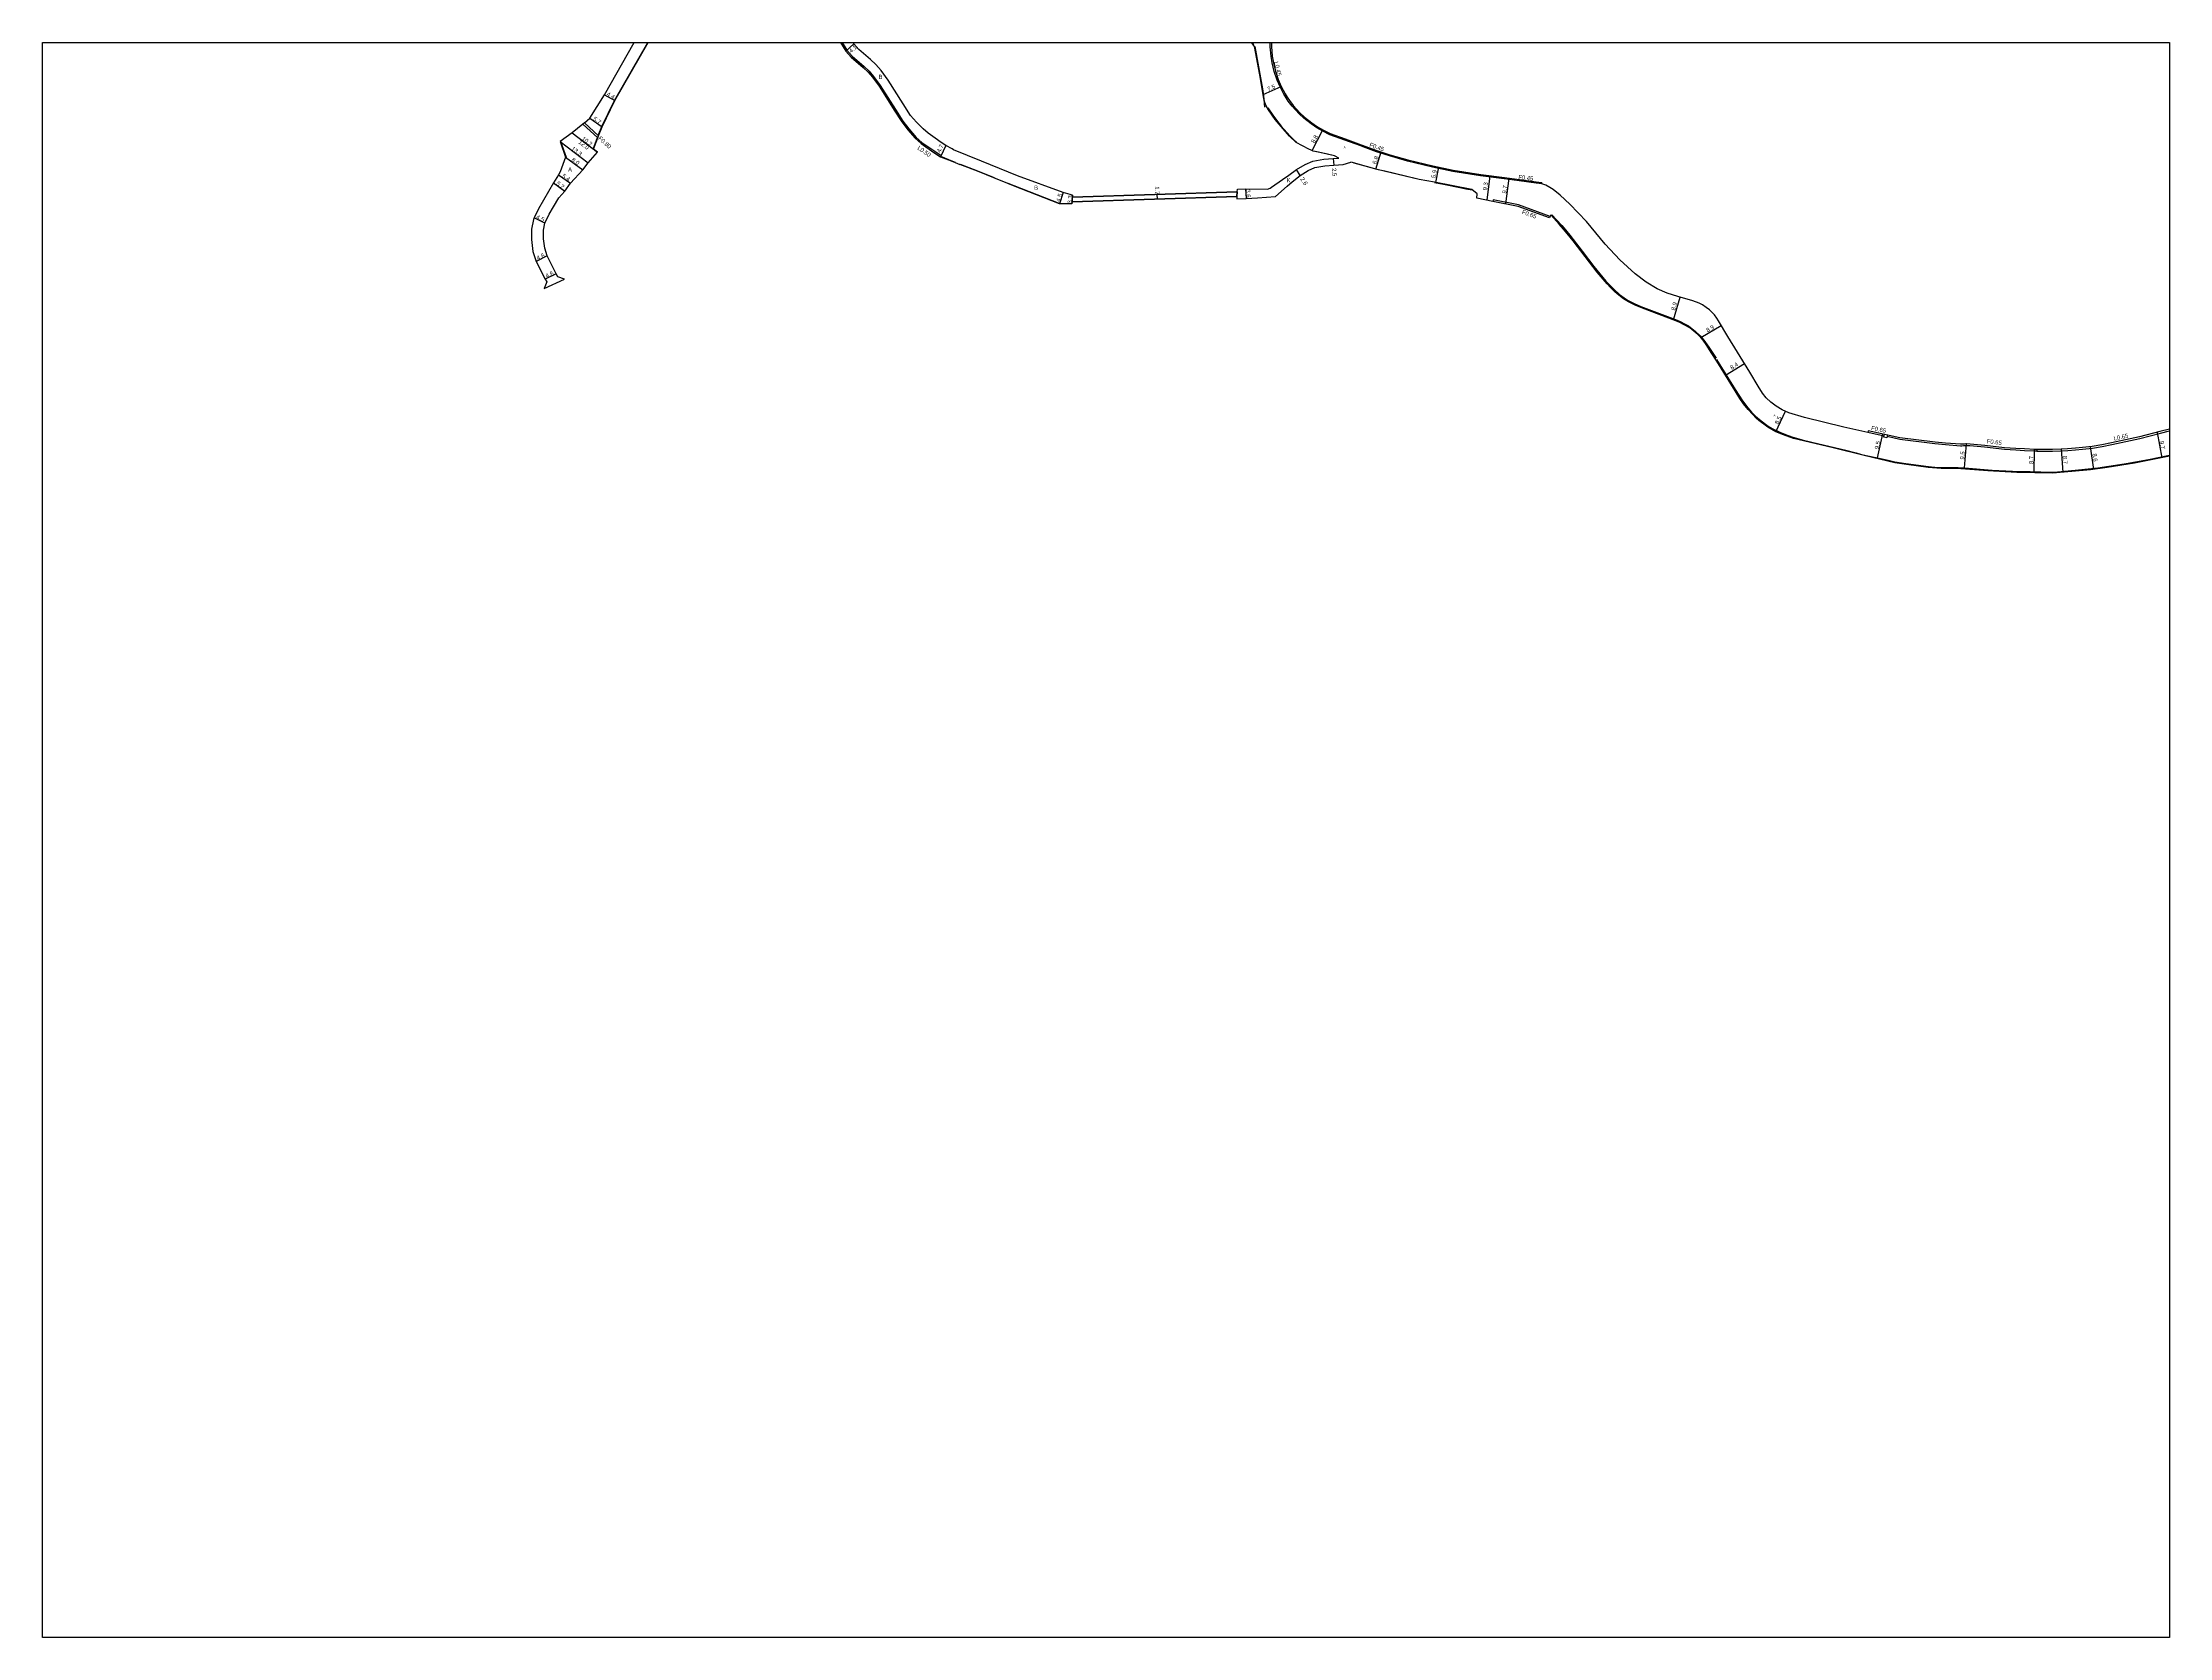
# Model space of a CAD drawing. Header units: metres. Extents: x -24000 to -21600, y -108000 to -105000.
# Drawn here: x -23200 to -22400, y -106800 to -106200 of the extents above; entities that cross this region are included whole.
import ezdxf

# ---------------------------------------------------------------- set-up
doc = ezdxf.new("R2010")
doc.units = ezdxf.units.M
doc.header["$LTSCALE"] = 2.5
for name, color, linetype in [('側溝・桝', 7, 'Continuous'), ('図郭', 7, 'Continuous'), ('幅員', 7, 'Continuous'), ('歩道・分離帯・安全施設', 7, 'Continuous'), ('舗装', 7, 'Continuous'), ('道路', 7, 'Continuous')]:
    doc.layers.add(name, color=color, linetype=linetype)
doc.styles.get("Standard").update_dxf_attribs({"font": ''})
doc.styles.add('YOKO_DECO', font='')
doc.styles.get('Standard').set_extended_font_data('@MS PGothic')
doc.styles.get('YOKO_DECO').set_extended_font_data('MS PGothic')

msp = doc.modelspace()

# ---------------------------------------------------------------- linework, layer by layer
at = {"layer": '側溝・桝'}
for points in [[(-22899.24, -106200), (-22897.49, -106202.9), (-22895.44, -106205.19), (-22890.99, -106209.04), (-22889.12, -106210.74), (-22887.39, -106212.75), (-22884.96, -106216.15), (-22879.21, -106225.14), (-22876.41, -106229.54), (-22874.19, -106232.48), (-22871.45, -106235.67), (-22869.26, -106237.58), (-22864.44, -106240.93), (-22862.06, -106242.48), (-22862.28, -106242.94)], [(-22732.58, -106220.21), (-22733.05, -106219.48), (-22734.53, -106216.68), (-22735.67, -106214.13), (-22736.75, -106210.91), (-22737.51, -106207.7), (-22737.93, -106205.17), (-22738.21, -106201.57), (-22738.19, -106200)], [(-22703.26, -106239.21), (-22704.17, -106238.88), (-22710.21, -106236.68), (-22715.85, -106234.67), (-22718.42, -106233.4), (-22720.64, -106232.13), (-22722.85, -106230.64), (-22725.64, -106228.45), (-22727.39, -106226.78), (-22729.96, -106223.95), (-22731.43, -106222.02), (-22732.24, -106220.76)], [(-22991.15, -106235.88), (-22996.77, -106230.71)], [(-22990.84, -106235.07), (-22996.14, -106230.2)], [(-22636.13, -106253.14), (-22638.22, -106252.85), (-22644.54, -106252.05), (-22650.23, -106251.3), (-22659.08, -106250.17), (-22669.49, -106248.52), (-22677.2, -106246.87), (-22686.57, -106244.57), (-22693.35, -106242.67), (-22698.26, -106241.07), (-22703.26, -106239.21), (-22703.1, -106238.77)], [(-22632.97, -106265.39), (-22644.85, -106261.01), (-22654.32, -106259.15), (-22654.45, -106259.78)], [(-22507.33, -106348.02), (-22513.41, -106346.68)], [(-22449.89, -106353.1), (-22449.88, -106353.76), (-22450.66, -106353.76), (-22454.58, -106353.56), (-22457.78, -106353.39), (-22462.03, -106353.1), (-22469.51, -106352.2), (-22475.03, -106351.77), (-22476.32, -106351.67), (-22476.66, -106351.66), (-22477.06, -106351.7), (-22477.47, -106351.76), (-22478.04, -106351.8), (-22478.64, -106351.81), (-22484.26, -106351.35), (-22488.21, -106350.95), (-22501.4, -106349.33), (-22506.24, -106348.26)], [(-22449.88, -106353.76), (-22446.73, -106353.76), (-22443.94, -106353.69), (-22440.75, -106353.6), (-22438.24, -106353.45), (-22435.29, -106353.21), (-22432.68, -106352.98), (-22429.01, -106352.55), (-22425.37, -106352.02), (-22421.66, -106351.24), (-22411.09, -106348.91), (-22403.4, -106346.99), (-22400, -106346.09)]]:
    msp.add_lwpolyline(points, dxfattribs=at)
for points in [[(-22731.84, -106220.5), (-22732.24, -106220.76), (-22732.58, -106220.21), (-22732.19, -106219.96)], [(-22506.1, -106347.62), (-22506.34, -106348.72), (-22507.43, -106348.48), (-22507.19, -106347.38)]]:
    msp.add_lwpolyline(points, close=True, dxfattribs=at)
at = {"layer": '図郭'}
msp.add_lwpolyline([(-23200, -106200), (-22400, -106200), (-22400, -106800), (-23200, -106800)], close=True, dxfattribs=at)
at = {"layer": '幅員'}
for points in [[(-22894.84, -106200.46), (-22897.9, -106203.19)], [(-22988.57, -106219.63), (-22984.76, -106221.83)], [(-22740.9, -106219.57), (-22734.08, -106216.53)], [(-22994.18, -106228.43), (-22989.51, -106231.71)], [(-23005.36, -106237.28), (-22994.75, -106245.3)], [(-23000.8, -106233.91), (-22991.32, -106241.27)], [(-23000.8, -106233.91), (-22992.75, -106240.16)], [(-22860.25, -106238.7), (-22862.28, -106242.94)], [(-22722.5, -106240.64), (-22718.49, -106232.81)], [(-23003.25, -106243.13), (-22996.77, -106247.83)], [(-22726.95, -106249.98), (-22728.37, -106247.81)], [(-22714.5, -106243.6), (-22714.32, -106246.1)], [(-22698.56, -106247.61), (-22696.46, -106241.16)], [(-22675.99, -106252.63), (-22674.76, -106246.91)], [(-23007.76, -106252.82), (-23003.6, -106255.95)], [(-23005.91, -106249.83), (-23001.47, -106252.91)], [(-22747.48, -106255.09), (-22747.27, -106258.69)], [(-22656.63, -106259.36), (-22655.46, -106250.16)], [(-22649.65, -106260.72), (-22648.38, -106251.07)], [(-22816.05, -106256.44), (-22817.45, -106260.71)], [(-22812.56, -106257.38), (-22812.82, -106260.67)], [(-22780.82, -106257.16), (-22780.77, -106258.85)], [(-23011.06, -106267.91), (-23015.12, -106265.97)], [(-23010.18, -106280.27), (-23014.27, -106282.39)], [(-23006.8, -106286.98), (-23010.91, -106289.04)], [(-22586.52, -106304.33), (-22584.1, -106295.77)], [(-22576.27, -106311), (-22568.61, -106306.39)], [(-22566.96, -106325.17), (-22559.8, -106320.75)], [(-22548, -106346.41), (-22544.46, -106338.69)], [(-22509.78, -106356.29), (-22507.78, -106347.25)], [(-22477.11, -106360.04), (-22476.29, -106351.01)], [(-22404.66, -106346.66), (-22402.81, -106356.17)], [(-22450.85, -106361.83), (-22450.79, -106353.1)], [(-22440.78, -106352.97), (-22440.12, -106361.65)], [(-22429.79, -106352), (-22428.62, -106360.57)]]:
    msp.add_lwpolyline(points, dxfattribs=at)
at = {"layer": '歩道・分離帯・安全施設'}
for points in [[(-22990.96, -106234.96), (-22989.65, -106231.65), (-22984.89, -106221.76), (-22972.35, -106200)], [(-22745.09, -106200), (-22744.38, -106200.71)], [(-22743.99, -106201.45), (-22742.67, -106209.11), (-22741.19, -106217.39), (-22740.71, -106220.01), (-22740.38, -106224.32)], [(-22739.18, -106224.51), (-22737.27, -106227.37), (-22735.01, -106230.34), (-22734.07, -106231.51), (-22730.82, -106235.09), (-22729.12, -106236.85), (-22728.39, -106237.38)], [(-23005.23, -106237.18), (-23003.09, -106243.13)], [(-22992.87, -106240.07), (-22991.26, -106235.77)], [(-22862.22, -106242.8), (-22862.21, -106242.8), (-22859.18, -106244.04), (-22856.68, -106245.01)], [(-22862.22, -106242.8), (-22862.21, -106242.8), (-22859.18, -106244.04), (-22856.68, -106245.01)], [(-22854.89, -106245.7), (-22848.31, -106248.24), (-22842.09, -106250.79)], [(-22854.89, -106245.7), (-22848.31, -106248.24), (-22842.09, -106250.79)], [(-22721.19, -106240.89), (-22714.01, -106242.5)], [(-22706.82, -106245.2), (-22697.62, -106247.71)], [(-22836.92, -106252.9), (-22834.72, -106253.8), (-22817.42, -106260.56), (-22812.8, -106260.52)], [(-22836.92, -106252.9), (-22834.72, -106253.8), (-22817.42, -106260.56), (-22817.4, -106260.56)], [(-22695.67, -106248.15), (-22683.19, -106251.1)], [(-22676.41, -106252.65), (-22673.03, -106253.33), (-22666.89, -106254.59), (-22664.71, -106255.01), (-22662.27, -106255.46)], [(-22632.28, -106264.84), (-22628.54, -106268.85), (-22627.17, -106270.45), (-22625.49, -106272.53), (-22620.96, -106278.47), (-22616.47, -106284.31), (-22611.94, -106289.71), (-22610.42, -106291.44), (-22609.04, -106292.76), (-22606.83, -106294.73), (-22605.05, -106296.07), (-22603.66, -106297), (-22601.36, -106298.21), (-22598.87, -106299.31), (-22590.77, -106302.28), (-22585.83, -106304.19), (-22584.1, -106304.91), (-22582.1, -106305.95), (-22580.94, -106306.62), (-22578.34, -106308.59), (-22576.51, -106310.29), (-22575.09, -106311.94), (-22573.28, -106314.54), (-22570.55, -106318.78)], [(-22570.31, -106319.27), (-22563.34, -106330.54), (-22560.61, -106334.79), (-22558.57, -106337.45), (-22557.21, -106339.02), (-22555.7, -106340.52), (-22553.62, -106342.32), (-22551.5, -106343.92), (-22550.32, -106344.69), (-22548.92, -106345.48), (-22546.57, -106346.63), (-22544.43, -106347.48), (-22542.07, -106348.3), (-22538.09, -106349.4), (-22531.92, -106350.91), (-22525.98, -106352.31), (-22521.67, -106353.34), (-22517.82, -106354.37), (-22516.27, -106354.81), (-22514.1, -106355.3), (-22509.78, -106356.29), (-22505.86, -106357.15), (-22503.34, -106357.69), (-22499.22, -106358.35), (-22490.6, -106359.55), (-22487.14, -106359.89), (-22484.83, -106359.88), (-22481.99, -106359.86), (-22479.46, -106359.88), (-22477.11, -106360.04), (-22466.66, -106360.85), (-22459.09, -106361.22), (-22452.38, -106361.43), (-22444.37, -106361.59), (-22442.06, -106361.46), (-22434.24, -106360.8), (-22426.99, -106359.98), (-22422.86, -106359.39), (-22416.31, -106358.32), (-22407.83, -106356.8), (-22400.64, -106355.34), (-22400, -106355.2)]]:
    msp.add_lwpolyline(points, dxfattribs=at)
at = {"layer": '舗装'}
msp.add_lwpolyline([(-22750.79, -106257.89), (-22750.66, -106256.19)], dxfattribs=at)
at = {"layer": '道路'}
for points in [[(-23007.85, -106261.76), (-23005.85, -106258.37), (-23003.6, -106255.95), (-23001.47, -106252.91), (-22996.77, -106247.83), (-22994.75, -106245.3), (-22991.32, -106241.27), (-22992.75, -106240.16), (-22991.15, -106235.88), (-22990.84, -106235.07), (-22989.51, -106231.71), (-22984.76, -106221.83), (-22972.17, -106200)], [(-22996.14, -106230.2), (-22994.18, -106228.43), (-22988.57, -106219.63), (-22977.45, -106200)], [(-22899.83, -106200), (-22897.9, -106203.19), (-22895.79, -106205.55), (-22891.32, -106209.41), (-22889.48, -106211.09), (-22887.79, -106213.06), (-22885.37, -106216.43), (-22879.64, -106225.4), (-22876.82, -106229.82), (-22874.58, -106232.79), (-22871.81, -106236.03), (-22869.56, -106237.98), (-22864.72, -106241.35), (-22862.28, -106242.94), (-22859.24, -106244.18), (-22856.73, -106245.15), (-22854.95, -106245.84)], [(-22862.36, -106237.37), (-22863.41, -106236.65), (-22866.85, -106234.14), (-22868.78, -106232.51), (-22871.24, -106229.92), (-22873.48, -106227.43), (-22876.3, -106223.01), (-22881.98, -106214.13), (-22884.56, -106210.52), (-22886.54, -106208.23), (-22888.6, -106206.34), (-22892.91, -106202.62), (-22894.84, -106200.46), (-22895.11, -106200)], [(-22712.43, -106243.45), (-22714.02, -106242.63), (-22717.21, -106241.88), (-22722.02, -106240.81), (-22722.85, -106240.52), (-22723.72, -106240.15), (-22726.04, -106238.86), (-22728.47, -106237.61), (-22730.93, -106235.18), (-22734.17, -106231.64), (-22736.39, -106228.97), (-22738.88, -106225.31), (-22739.73, -106223.83), (-22740.2, -106222.57), (-22740.62, -106221.15), (-22741.94, -106213.49), (-22744.1, -106201.54), (-22745.33, -106200)], [(-22737.72, -106200), (-22737.74, -106201.55), (-22737.46, -106205.11), (-22737.05, -106207.61), (-22736.3, -106210.78), (-22735.23, -106213.96), (-22734.11, -106216.48), (-22732.65, -106219.25), (-22732.19, -106219.96), (-22731.84, -106220.5), (-22731.04, -106221.75), (-22729.59, -106223.65), (-22727.06, -106226.45), (-22725.33, -106228.09), (-22722.58, -106230.26), (-22720.39, -106231.72), (-22718.2, -106232.98), (-22715.66, -106234.24), (-22710.05, -106236.24), (-22704, -106238.43), (-22698.1, -106240.63), (-22693.21, -106242.22), (-22686.45, -106244.12), (-22677.1, -106246.41), (-22669.4, -106248.06), (-22659.02, -106249.7), (-22650.17, -106250.83), (-22644.48, -106251.58), (-22638.15, -106252.38), (-22636.07, -106252.67)], [(-22996.14, -106230.2), (-22996.77, -106230.71), (-23000.8, -106233.91), (-23005.36, -106237.28), (-23003.25, -106243.13), (-23005.34, -106248.59), (-23005.91, -106249.83), (-23007.76, -106252.82), (-23009.75, -106256.04)], [(-22812.62, -106258.18), (-22812.56, -106257.38), (-22816.05, -106256.44), (-22833.27, -106250.12), (-22846.82, -106244.59), (-22857.31, -106240.34), (-22857.82, -106240.03), (-22860.25, -106238.7), (-22862.36, -106237.37)], [(-22842.14, -106250.93), (-22848.37, -106248.38), (-22854.95, -106245.84)], [(-22750.79, -106257.89), (-22750.77, -106258.75), (-22747.27, -106258.69), (-22742.98, -106258.43), (-22736.28, -106257.9), (-22731.86, -106254.09), (-22729.97, -106252.44), (-22726.95, -106249.98), (-22723.97, -106248.15), (-22721.43, -106247.04), (-22717.72, -106246.36), (-22714.32, -106246.1), (-22710.77, -106245.84), (-22707.91, -106245.06)], [(-22750.66, -106256.19), (-22750.6, -106255.13), (-22747.48, -106255.09), (-22739.29, -106255.11), (-22738.22, -106254.76), (-22737.74, -106254.36), (-22733.62, -106251.52), (-22731.22, -106249.85), (-22728.37, -106247.81), (-22725.1, -106245.92), (-22722.17, -106244.63), (-22718.04, -106243.88), (-22714.5, -106243.6), (-22712.43, -106243.45)], [(-22400, -106355.62), (-22413.11, -106358.18), (-22423.45, -106359.86), (-22429.7, -106360.72), (-22436.69, -106361.39), (-22444.04, -106361.95), (-22457.38, -106361.71), (-22468.36, -106361.11), (-22478.51, -106360.35), (-22482.24, -106360.3), (-22485.83, -106360.28), (-22490.73, -106359.84), (-22498.94, -106358.78), (-22503.24, -106358.08), (-22514.87, -106355.39), (-22526.49, -106352.48), (-22541.41, -106348.91), (-22545.22, -106347.58), (-22548, -106346.41), (-22551.01, -106344.73), (-22554.39, -106342.18), (-22555.46, -106341.25), (-22556.73, -106339.94), (-22558.45, -106338.01), (-22560.16, -106335.92), (-22561.55, -106333.86), (-22563.35, -106330.97), (-22570.23, -106319.92), (-22572.08, -106317), (-22574.3, -106313.61), (-22575.43, -106311.97), (-22576.27, -106311), (-22577.4, -106309.83), (-22578.88, -106308.52), (-22580.46, -106307.38), (-22582.48, -106306.15), (-22584.17, -106305.3), (-22585.65, -106304.65), (-22598.2, -106299.99), (-22600.75, -106298.88), (-22603.44, -106297.58), (-22605.34, -106296.38), (-22607.15, -106295.05), (-22608.56, -106293.82), (-22610.26, -106292.15), (-22611.55, -106290.77), (-22615.31, -106286.39), (-22624.31, -106274.56), (-22627.15, -106271.08), (-22629.55, -106268.38), (-22632.73, -106264.76), (-22633.19, -106266), (-22645.02, -106261.63), (-22654.45, -106259.78), (-22660.58, -106258.58), (-22660.34, -106256.91), (-22662.45, -106255.33), (-22676.45, -106252.54), (-22682.21, -106251.49), (-22698, -106247.76), (-22706.95, -106245.3), (-22707.29, -106245.19), (-22707.91, -106245.06)], [(-22812.76, -106259.88), (-22812.82, -106260.67), (-22817.45, -106260.71), (-22834.77, -106253.94), (-22836.98, -106253.04), (-22842.14, -106250.93)], [(-22400, -106345.43), (-22403.56, -106346.38), (-22411.23, -106348.3), (-22421.8, -106350.62), (-22425.48, -106351.39), (-22429.09, -106351.92), (-22432.75, -106352.35), (-22435.35, -106352.58), (-22438.29, -106352.82), (-22440.78, -106352.97), (-22443.96, -106353.06), (-22446.75, -106353.13), (-22450.63, -106353.1), (-22454.55, -106352.89), (-22457.75, -106352.72), (-22462, -106352.43), (-22469.48, -106351.54), (-22474.99, -106351.1), (-22476.29, -106351.01), (-22476.62, -106350.99), (-22477.03, -106351.04), (-22477.44, -106351.1), (-22478.01, -106351.14), (-22478.6, -106351.14), (-22484.22, -106350.69), (-22488.18, -106350.29), (-22501.37, -106348.67), (-22513.27, -106346.04), (-22513.41, -106346.68), (-22522.51, -106344.67), (-22537.29, -106341.11), (-22543.11, -106339.31), (-22545.71, -106338.12), (-22547.94, -106336.82), (-22549.95, -106335.24), (-22551.65, -106333.63), (-22553.1, -106331.85), (-22554.73, -106329.22), (-22557.82, -106323.96), (-22566.05, -106310.63), (-22569.59, -106304.75), (-22570.22, -106303.64), (-22571.09, -106302.49), (-22571.97, -106301.54), (-22572.96, -106300.6), (-22574.21, -106299.64), (-22575.66, -106298.7), (-22576.94, -106298.08), (-22579.25, -106297.14), (-22584.9, -106295.55), (-22588.91, -106294.31), (-22592.67, -106292.64), (-22596.82, -106290.15), (-22600.93, -106287.05), (-22606.74, -106281.69), (-22612.19, -106275.87), (-22619.29, -106267.37), (-22625.49, -106260.79), (-22629.14, -106257.48), (-22631.86, -106255.28), (-22633, -106254.54), (-22634.51, -106253.72), (-22636.13, -106253.14), (-22636.07, -106252.67)], [(-23009.75, -106256.04), (-23013.48, -106262.52), (-23015.12, -106265.97), (-23015.38, -106266.52), (-23016.04, -106270.19), (-23016.08, -106274.12), (-23015.58, -106278.56), (-23014.27, -106282.39), (-23010.91, -106289.04), (-23010.37, -106290.04)], [(-23006.16, -106288.19), (-23006.8, -106286.98), (-23010.18, -106280.27), (-23011.11, -106277.32), (-23011.57, -106273.89), (-23011.54, -106270.61), (-23011.06, -106267.91), (-23009.49, -106264.62), (-23007.85, -106261.76)], [(-22812.76, -106259.88), (-22750.79, -106257.89)], [(-22812.62, -106258.18), (-22750.66, -106256.19)], [(-23011.29, -106292.58), (-23003.7, -106289.04)], [(-23010.37, -106290.04), (-23011.29, -106292.58)], [(-23003.7, -106289.04), (-23006.16, -106288.19)]]:
    msp.add_lwpolyline(points, dxfattribs=at)
for points in [[(-22750.79, -106257.89), (-22812.76, -106259.88), (-22812.62, -106258.18), (-22750.66, -106256.19)], [(-22750.79, -106257.94), (-22812.75, -106259.93), (-22812.76, -106259.88), (-22750.79, -106257.89)], [(-22750.66, -106256.19), (-22812.62, -106258.18), (-22812.63, -106258.13), (-22750.66, -106256.14)]]:
    msp.add_lwpolyline(points, close=True, dxfattribs=at)

# ---------------------------------------------------------------- texts
at = {"layer": '側溝・桝'}
for s, rotation, p in [('L0.45', 283, (-22736.77, -106207.33)), ('F0.80', 317.42009, (-22991.14, -106236.25)), ('L0.50', 325.13104, (-22871.11, -106240.03)), ('F0.45', 340, (-22701.06, -106239.08)), ('F0.45', 353, (-22644.97, -106251.34)), ('F0.65', 340, (-22643.74, -106264.35)), ('F0.65', 348, (-22512.31, -106345.72)), ('F0.65', 353, (-22468.79, -106350.73)), ('L0.65', 12, (-22420.78, -106349.76))]:
    msp.add_text(s, height=1.6, rotation=rotation, dxfattribs=at).set_placement(p)
at = {"layer": '幅員'}
for s, rotation, p in [('4.1', 41.79919, (-22895.84, -106204)), ('7.5', 24, (-22738.97, -106218.38)), ('4.4', 330.06325, (-22988, -106219.85)), ('5.7', 324.90161, (-22993.1, -106229.07)), ('13.3', 322.90627, (-23001.27, -106240.24)), ('12.0', 322.16891, (-22998.57, -106237.78)), ('10.2', 322.16891, (-22997.37, -106236.44)), ('4.7', 64.34105, (-22862.33, -106241.6)), ('8.8', 63, (-22721.54, -106238.06)), ('8.0', 324.08397, (-23001.25, -106244.46)), ('2.5', 274.1689, (-22715.03, -106247.3)), ('6.8', 72, (-22698.38, -106245.91)), ('5.2', 323.02846, (-23006.9, -106253.34)), ('5.4', 325.1787, (-23004.76, -106250.56)), ('1.7', 271.83972, (-22781.62, -106254.12)), ('3.6', 273.45067, (-22747.37, -106255.29)), ('2.6', 303.30184, (-22727.01, -106251.34)), ('5.9', 78, (-22676.15, -106251.12)), ('9.3', 83, (-22656.69, -106255.7)), ('9.7', 82, (-22649.45, -106256.91)), ('4.5', 71.8623, (-22817.34, -106260.06)), ('3.3', 85.57724, (-22812.91, -106260.61)), ('4.5', 334.51889, (-23014.49, -106266.16)), ('4.6', 27.35847, (-23013.69, -106281.97)), ('4.6', 26.61827, (-23010.33, -106288.64)), ('8.9', 74, (-22585.99, -106300.91)), ('8.9', 31, (-22573.68, -106309.1)), ('8.4', 32, (-22564.63, -106323.16)), ('8.5', 65, (-22547.13, -106343.81)), ('9.5', 78, (-22509.35, -106353.11)), ('9.7', 281, (-22403.73, -106350.05)), ('9.5', 86, (-22477.23, -106356.92)), ('8.7', 90, (-22451.19, -106358.57)), ('8.7', 274, (-22440.14, -106355.51)), ('8.6', 277, (-22428.97, -106354.68))]:
    msp.add_text(s, height=1.6, rotation=rotation, dxfattribs=at).set_placement(p)
at = {"layer": '舗装'}
for s, p in [('B', (-22885.55, -106213.71)), ('A', (-23002.32, -106248.52)), ('B', (-22827.04, -106255.39)), ('K', (-22732.07, -106252.56))]:
    msp.add_text(s, height=1.6, dxfattribs=at).set_placement(p)
at = {"layer": '舗装', "style": 'YOKO_DECO'}
for p in [(-22710.58, -106239.77, 152.93), (-22548.91, -106340.57, 144.89)]:
    msp.add_text('A', height=0.75, dxfattribs=at).set_placement(p)

doc.saveas('drawing.dxf')
